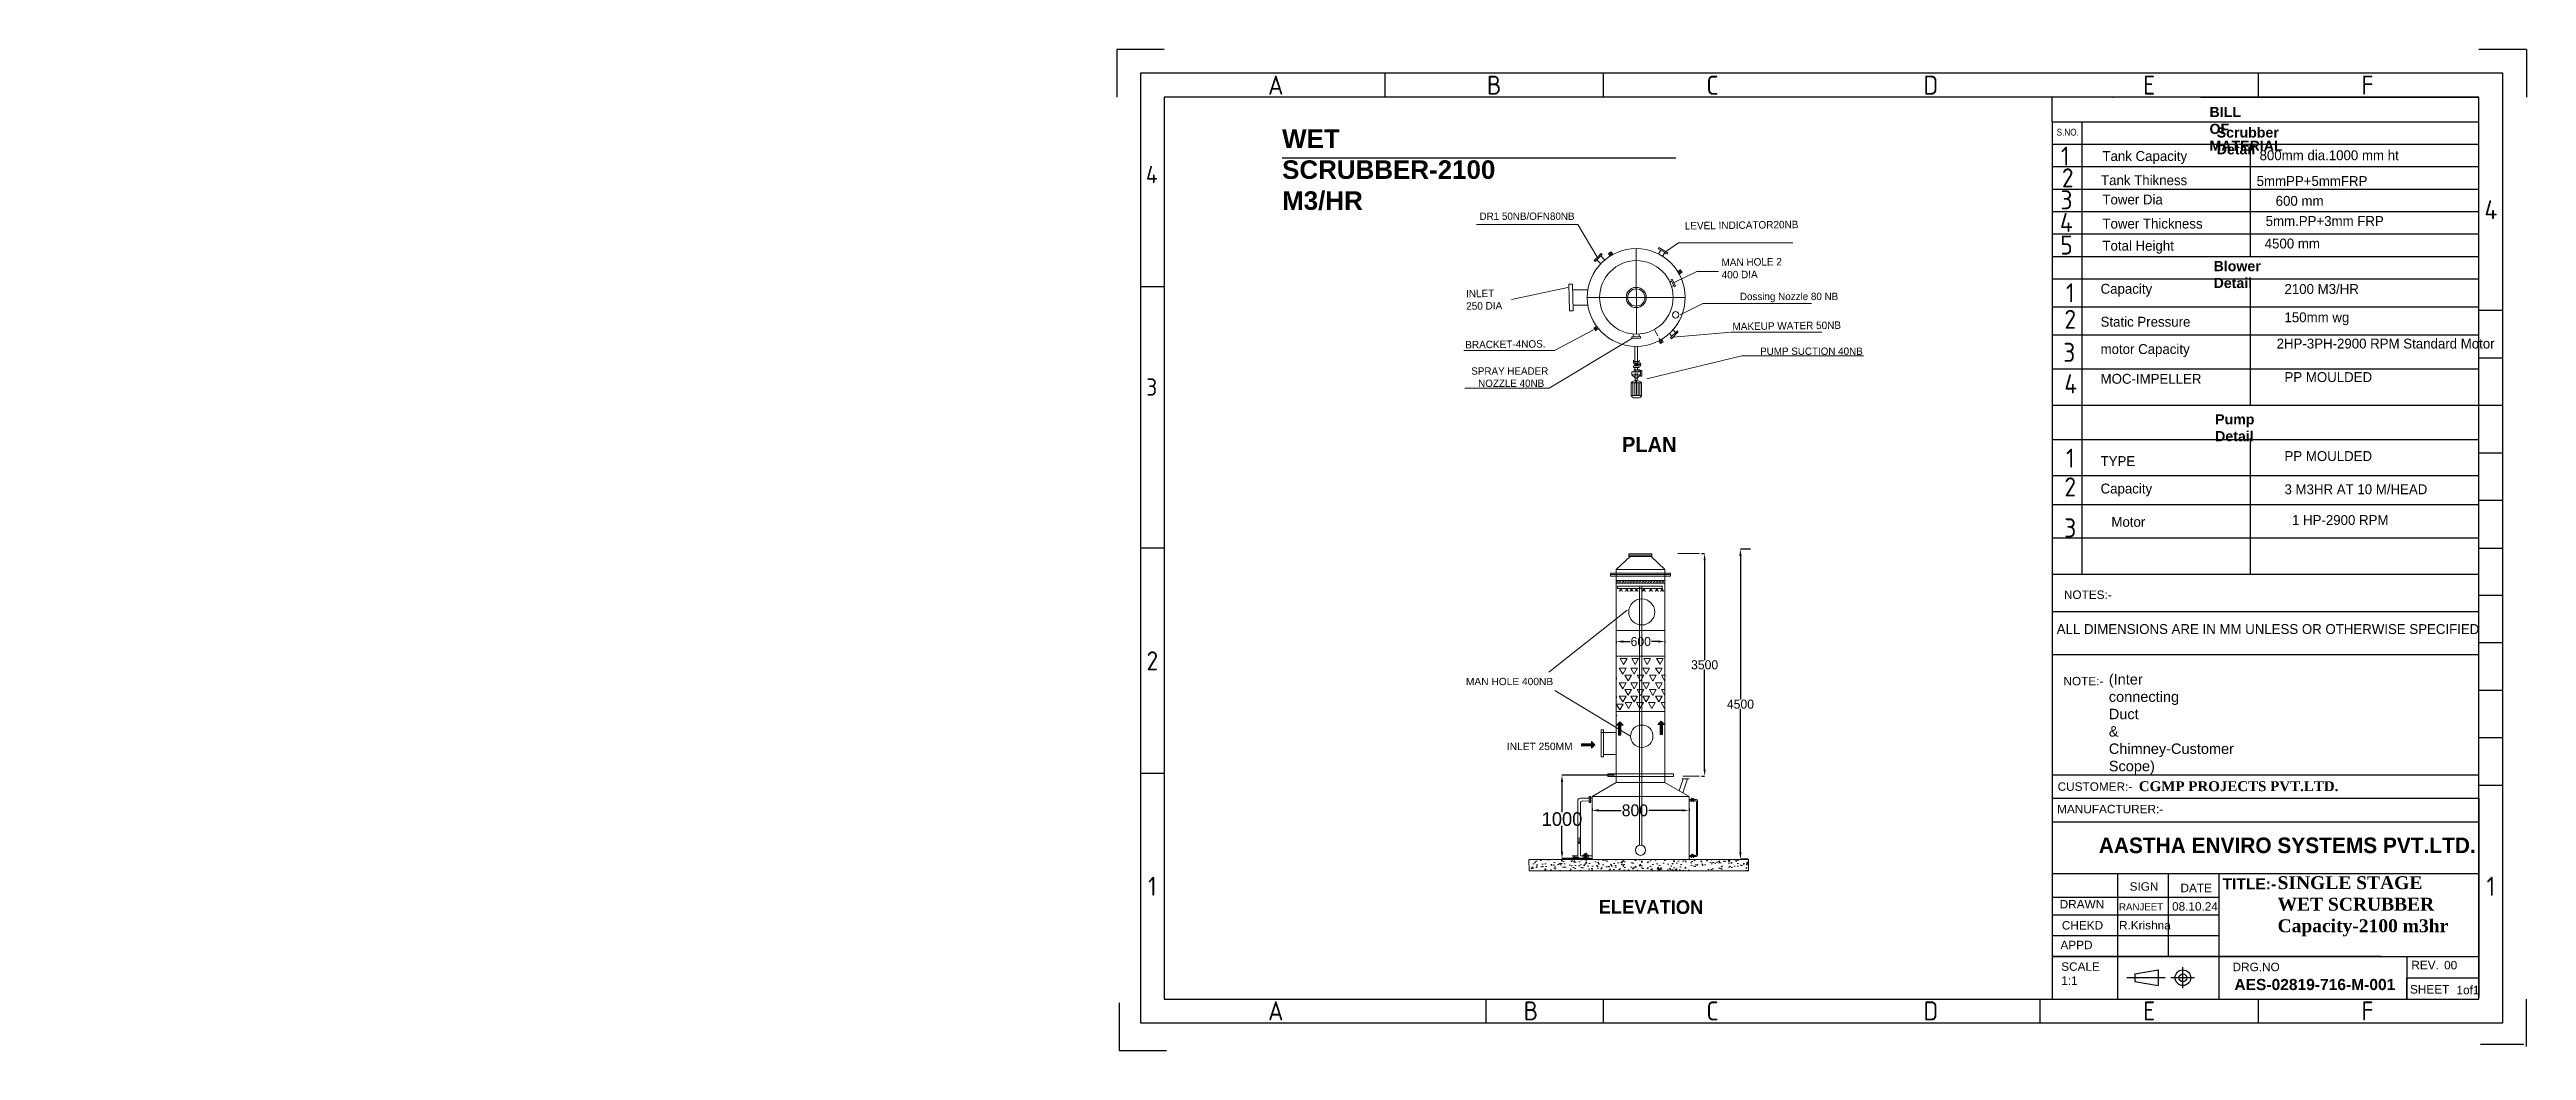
# Model space of a CAD drawing. Header units: inches. Extents: x -5552 to 48827, y -3056 to 18914.
import ezdxf
from ezdxf.enums import TextEntityAlignment as Align

# ---------------------------------------------------------------- set-up
doc = ezdxf.new("R2010")
doc.units = ezdxf.units.IN
doc.header["$MEASUREMENT"] = 0
doc.layers.add('01_X_AR_02_GROUND FLOOR COLUMN & GRID PLAN$0$AR_GRID BUBLE', color=252, linetype='Continuous', lineweight=0)
doc.layers.add('TEXT', color=5, linetype='Continuous')
doc.styles.add('Annotative', font='arial.ttf')
doc.styles.add('BAUHAUS', font='')
doc.styles.add('ISOCP', font='isocp.shx')
doc.styles.add('ROMANS', font='romans.shx', dxfattribs={"width": 0.85, "height": 75})
doc.styles.get('BAUHAUS').set_extended_font_data('Bauhaus Md BT', bold=True)
doc.dimstyles.get("Standard").update_dxf_attribs({"dimtxt": 200, "dimasz": 150, "dimexe": 0.18, "dimexo": 40, "dimgap": 0.09, "dimtad": 0, "dimtih": 1, "dimtoh": 1, "dimdec": 0, "dimzin": 0, "dimdsep": 46, "dimtxsty": 'Standard', "dimcen": 0.09, "dimclrd": 6, "dimclre": 6, "dimclrt": 5, "dimadec": 0, "dimazin": 0, "dimtfac": 1, "dimtdec": 0, "dimtofl": 0, "dimtmove": 0, "dimatfit": 3, "dimfxl": 1, "dimtolj": 1, "dimtzin": 0, "dimarcsym": 0})

msp = doc.modelspace()

# ---------------------------------------------------------------- texts
at = {"color": 0, "style": 'ISOCP'}
for s, height, p in [('A', 416.8, (21369.4, 18132.2)), ('B', 416.8, (26162.8, 18132.2)), ('C', 416.8, (30956.3, 18132.2)), ('D', 416.8, (35749.7, 18132.2)), ('E', 416.8, (40543.1, 18132.2)), ('F', 416.8, (45336.5, 18132.2)), ('4', 378.9, (18646.3, 16172.9)), ('1', 416.8, (38701.7, 16575.1)), ('3', 416.8, (38730, 15615.4)), ('2', 416.8, (38756.2, 16098)), ('4', 416.8, (38725.3, 15119)), ('4', 416.8, (48045.8, 15396.8)), ('5', 416.8, (38730, 14622.6)), ('1', 416.8, (38811.4, 13573.9)), ('2', 416.8, (38811.4, 12992.1)), ('3', 416.8, (38790.2, 12267.3)), ('3', 378.9, (18646.5, 11505.6)), ('4', 416.8, (38822, 11575.3)), ('1', 416.8, (38811.4, 9944.3)), ('2', 416.8, (38811.4, 9314.2)), ('3', 416.8, (38811.4, 8413.9)), ('2', 416.8, (18660.1, 5497.3)), ('1', 416.8, (18660.1, 547.6)), ('1', 416.8, (48045.8, 547.6)), ('A', 416.8, (21369.4, -2187.8)), ('B', 416.8, (26971, -2187.8)), ('C', 416.8, (30956.3, -2187.8)), ('D', 416.8, (35749.7, -2187.8)), ('E', 416.8, (40543.1, -2187.8)), ('F', 416.8, (45336.5, -2187.8))]:
    msp.add_text(s, height=height, dxfattribs=at).set_placement(p, align=Align.MIDDLE)
at = {"color": 0, "width": 0.9}
msp.add_text('S.NO.', height=148.78, dxfattribs=at).set_placement((38513.2, 17025.8))
at = {"color": 0, "ltscale": 150, "insert": (39746.5, 17871.7), "char_height": 11.578, "width": 8038.822, "attachment_point": 1, "style": 'ROMANS'}
msp.add_mtext('\\pt3450;ED ', dxfattribs=at)
at = {"color": 0, "attachment_point": 1}
for s, insert, char_height, width in [('{\\fArial|b1|i0|c0|p34;BILL OF MATERIAL}', (41869.4, 17654.2), 222.304, 1.872), ('{\\fArial|b1|i0|c0|p34;WET  SCRUBBER-2100 M3/HR}', (21508.5, 17161), 407.508, 3.431), ('{\\fArial|b1|i0|c0|p34;Scrubber Detail}', (42027.2, 17204.9), 222.304, 1.872), ('Tank Capacity', (39518.1, 16684.9), 217.52, 3744.789), (' 800mm dia.1000 mm ht', (42887.1, 16702), 217.52, 4926.337), ('Tank Thikness', (39487.8, 16155), 217.52, 3744.789), ('5mmPP+5mmFRP', (42903.1, 16136.3), 217.52, 7938.449), ('Tower Dia ', (39518.1, 15731.1), 217.52, 3744.789), ('5mm.PP+3mm FRP', (43101.3, 15258.8), 217.52, 5045.275), ('600 mm ', (43321.3, 15700.8), 217.52, 5138.794), ('Tower Thickness', (39518.1, 15201.2), 217.52, 3744.789), ('Total Height', (39518.1, 14716.7), 217.52, 3744.789), ('4500 mm ', (43080.2, 14765.1), 217.52, 5138.794), ('{\\fArial|b1|i0|c0|p34;Blower Detail }', (41958.9, 14271.4), 222.304, 1.872), ('Capacity', (39477.5, 13771), 217.52, 3744.789), ('2100 M3/HR', (43515.1, 13766.2), 217.52, 3744.789), ('Static Pressure', (39477.5, 13047.5), 217.52, 3744.789), ('150mm wg', (43515.1, 13146), 217.52, 3744.789), ('2HP-3PH-2900 RPM Standard Motor       ', (43342.5, 12568.7), 217.52, 4767.345), ('motor Capacity', (39477.5, 12448), 217.52, 3744.789), ('MOC-IMPELLER', (39477.5, 11795.4), 217.52, 3744.789), ('PP MOULDED', (43515.1, 11833), 217.52, 4194.773), ('{\\fArial|b1|i0|c0|p34;Pump Detail}', (41992.7, 10909.6), 222.304, 1.872), ('TYPE ', (39477.5, 9988.8), 217.52, 3744.789), ('PP MOULDED', (43515.1, 10099.4), 217.52, 3744.789), ('Capacity', (39477.5, 9386.6), 217.52, 3744.789), ('3 M3HR AT 10 M/HEAD', (43515.1, 9370.3), 217.52, 4590.317), ('Motor', (39715.1, 8655.4), 217.52, 3744.789), ('1 HP-2900 RPM', (43680.3, 8695.5), 217.52, 3744.789), ('{\\fArial|b0|i0|c0|p34;NOTES:-}', (38672.5, 7039.3), 185.253, 1.872), ('ALL DIMENSIONS ARE IN MM UNLESS OR OTHERWISE SPECIFIED', (38514.5, 6301.9), 217.52, 8887.861), ('{\\fArial|b0|i0|c0|p34;NOTE:-}', (38661.8, 5143.4), 185.253, 1.872), ('{\\fArial|b0|i0|c0|p34;(Inter connecting Duct & Chimney-Customer Scope)}', (39658.2, 5204.4), 228.396, 2.808), ('{\\fArial|b0|i0|c0|p34;CUSTOMER:-}', (38534.5, 2828.1), 185.253, 1.872), ('{\\fTimes New Roman|b1|i0|c0|p18;CGMP PROJECTS PVT.LTD.}', (40316.9, 2853.4), 217.52, 7692.488), ('{\\fArial|b0|i0|c0|p34;MANUFACTURER:-}', (38523.5, 2334.6), 185.253, 1167.827), ('{\\fArial|b0|i0|c0|p34;SIGN}', (40114.3, 635.4), 185.253, 1.872), ('{\\fArial|b0|i0|c0|p34;DATE}', (41232.1, 603), 185.253, 1.872), ('{\\fArial|b1|i0|c0|p34;TITLE:-}', (42155.1, 722.4), 244.71, 1.872), ('{\\fTimes New Roman|b1|i0|c0|p18;\\H0.8692x;SINGLE STAGE \\PWET SCRUBBER\\PCapacity-2100 m3hr}', (43363, 768.3), 326.28, 7253.645), ('{\\fArial|b0|i0|c0|p34;DRAWN}', (38579.2, 247), 185.253, 1.872), ('{\\fArial|b0|i0|c0|p34;RANJEET}', (39882.2, 171.7), 152.264, 1.872), ('{\\fArial|b0|i0|c0|p34;08.10.24}', (41046.4, 198.4), 185.253, 1.872), ('{\\fArial|b0|i0|c0|p34;CHEKD}', (38627.4, -218.1), 185.253, 1.872), ('{\\fArial|b0|i0|c0|p34;R.Krishna}', (39882.4, -214.3), 185.253, 1.872), ('{\\fArial|b0|i0|c0|p34;APPD}', (38596.9, -648.8), 185.253, 1.872), ('{\\fArial|b0|i0|c0|p34;  00}', (47019.3, -1090.2), 185.253, 1.872), ('{\\fArial|b0|i0|c0|p34;SCALE\\P  1:1}', (38613.9, -1122.8), 185.253, 1.872), ('{\\fArial|b0|i0|c0|p34;DRG.NO}', (42375.1, -1130.8), 185.253, 1.872), ('{\\fArial|b1|i0|c0|p34;AES-02819-716-M-001}', (42414.1, -1486.3), 244.71, 3553.772), ('{\\fArial|b0|i0|c0|p34;SHEET\\Fromans|c0; }', (46270.4, -1621.4), 185.253, 1.872), ('{\\fArial|b0|i0|c0|p34;REV.}', (46300, -1087.7), 185.253, 1.872), ('{\\fArial|b0|i0|c0|p34;1of1 }', (47290.4, -1636.9), 185.253, 1.872)]:
    msp.add_mtext(s, dxfattribs=dict(at, insert=insert, char_height=char_height, width=width))
at = {"color": 5, "linetype": 'ByBlock', "char_height": 0.2, "attachment_point": 1}
for s, width, insert in [('SCRBBERR', 772.868, (20213.3, 17043.2)), ('NOTE', 325.022, (38817.4, 5223.8))]:
    msp.add_mtext_dynamic_manual_height_columns(s, width=width, gutter_width=1, heights=[0], dxfattribs=dict(at, insert=insert))
at = {"color": 5, "char_height": 200, "width": 3266.861, "attachment_point": 3}
for insert in [(-3772.4, 7198.3), (-5552.3, 776.6)]:
    msp.add_mtext('{\\fMonospac821 BT|b1|i0|c0|p49; }', dxfattribs=dict(at, insert=insert))
at = {"color": 0, "insert": (43576, 1443.9), "char_height": 342.718, "width": 7809.459, "attachment_point": 5, "style": 'BAUHAUS'}
msp.add_mtext('AASTHA ENVIRO SYSTEMS PVT.LTD.', dxfattribs=at)
at = {"layer": '01_X_AR_02_GROUND FLOOR COLUMN & GRID PLAN$0$AR_GRID BUBLE', "color": 7, "char_height": 161.267}
for s, insert, width, attachment_point in [('DR1 50NB/OFN80NB', (25842.7, 15336.5), 2585.863, 1), ('\\pxt84.331;Dossing Nozzle 80 NB', (33716.8, 13575.7), 3933.885, 3), ('\\pxt84.331;PUMP SUCTION 40NB', (34255.9, 12372.4), 3933.885, 3), ('SPRAY HEADER\\P NOZZLE 40NB', (26507.2, 11937.9), 7929.538, 2)]:
    msp.add_mtext(s, dxfattribs=dict(at, insert=insert, width=width, attachment_point=attachment_point))
at = {"layer": '01_X_AR_02_GROUND FLOOR COLUMN & GRID PLAN$0$AR_GRID BUBLE', "color": 7}
for s, insert, char_height, width, attachment_point, rotation in [('\\pxt84.331;LEVEL INDICATOR20NB', (30348, 15126.4), 163.686, 2593.096, 1, 0.72135), ('MAN HOLE 2 \\P400 DIA', (31153.6, 14324.2), 163.686, 2358.7, 1, 0.72135), ('INLET \\P250 DIA', (25545.1, 13637.5), 163.69, 2358.7, 1, 0.72135), ('BRACKET-4NOS.', (25528.4, 12515.5), 163.686, 1387.632, 1, 0.72135), ('MAKEUP WATER 50NB', (31394.1, 12917.3), 163.686, 2631.375, 1, 0.72135), ('{\\fColonna MT|b1|i0|c0|p82;PLAN}', (30169.6, 10406.7), 329.574, 4822.562, 3, 359.77732), ('{\\fColonna MT|b1|i0|c0|p82;ELEVATION}', (30755.5, 239.6), 300, 4389.812, 3, 359.77732)]:
    msp.add_mtext(s, dxfattribs=dict(at, insert=insert, char_height=char_height, width=width, attachment_point=attachment_point, rotation=rotation))
at = {"layer": '01_X_AR_02_GROUND FLOOR COLUMN & GRID PLAN$0$AR_GRID BUBLE', "color": 7, "char_height": 160.227, "width": 3242.374, "attachment_point": 3, "style": 'Annotative'}
for s, insert in [(' MAN HOLE 400NB', (27458.8, 5122.4)), ('INLET 250MM', (27885.5, 3698.2))]:
    msp.add_mtext(s, dxfattribs=dict(at, insert=insert))

# ---------------------------------------------------------------- blocks, each defined once
blk = doc.blocks.new('*U2')
h = blk.add_hatch(color=0)
h.set_gradient(color1=(0, 0, 255), rotation=180, tint=1)
h.paths.add_polyline_path([(0, 0), (-6.35, -6.35), (-6.35, -2.159), (-25.4, -2.159), (-25.4, 2.159), (-6.35, 2.159), (-6.35, 6.35)])
at = {"color": 0, "linetype": 'Continuous'}
blk.add_lwpolyline([(0, 0), (-6.35, -6.35), (-6.35, -2.159), (-25.4, -2.159), (-25.4, 2.159), (-6.35, 2.159), (-6.35, 6.35)], close=True, dxfattribs=at)
blk = doc.blocks.new('*D118')
at = {"layer": '01_X_AR_02_GROUND FLOOR COLUMN & GRID PLAN$0$AR_GRID BUBLE', "color": 6, "lineweight": -2, "transparency": 16777216}
for p, q in [((28805, 2986), (27653, 2986)), ((27653, 2836), (27653, 2171)), ((27653, 1305), (27653, 1871)), ((28272, 1155), (27653, 1155))]:
    blk.add_line(p, q, dxfattribs=at)
at = {"layer": '01_X_AR_02_GROUND FLOOR COLUMN & GRID PLAN$0$AR_GRID BUBLE', "color": 6, "transparency": 16777216}
for points in [[(27628, 2836), (27678, 2836), (27653, 2986)], [(27628, 1305), (27678, 1305), (27653, 1155)]]:
    blk.add_solid(points, dxfattribs=at)
at = {"layer": 'Defpoints', "color": 0, "transparency": 16777216}
for p in [(28845, 2986), (27653, 1155), (28312, 1155)]:
    blk.add_point(p, dxfattribs=at)
at = {"layer": '01_X_AR_02_GROUND FLOOR COLUMN & GRID PLAN$0$AR_GRID BUBLE', "color": 5, "transparency": 16777216, "insert": (27653, 2021), "char_height": 200, "width": 527.75, "attachment_point": 5}
blk.add_mtext('\\A1;{\\H1.5x;1000}', dxfattribs=at)
blk = doc.blocks.new('*D119')
at = {"layer": '01_X_AR_02_GROUND FLOOR COLUMN & GRID PLAN$0$AR_GRID BUBLE', "color": 6, "lineweight": -2, "transparency": 16777216}
for p, q in [((28313, 2253), (28313, 2213)), ((28463, 2213), (28950, 2213)), ((30294, 2213), (29557, 2213)), ((30444, 2253), (30444, 2213))]:
    blk.add_line(p, q, dxfattribs=at)
at = {"layer": '01_X_AR_02_GROUND FLOOR COLUMN & GRID PLAN$0$AR_GRID BUBLE', "color": 6, "transparency": 16777216}
for points in [[(28463, 2238), (28463, 2188), (28313, 2213)], [(30294, 2238), (30294, 2188), (30444, 2213)]]:
    blk.add_solid(points, dxfattribs=at)
at = {"layer": 'Defpoints', "color": 0, "transparency": 16777216}
for p in [(28313, 2213), (30444, 2213), (30444, 2213)]:
    blk.add_point(p, dxfattribs=at)
at = {"layer": '01_X_AR_02_GROUND FLOOR COLUMN & GRID PLAN$0$AR_GRID BUBLE', "color": 5, "transparency": 16777216, "insert": (29254, 2213), "char_height": 200, "width": 453.03, "attachment_point": 5}
blk.add_mtext('\\A1;{\\H1.3x;800}', dxfattribs=at)
blk = doc.blocks.new('*D120')
at = {"layer": '01_X_AR_02_GROUND FLOOR COLUMN & GRID PLAN$0$AR_GRID BUBLE', "color": 6, "lineweight": -2, "transparency": 16777216}
for p, q in [((28849, 5881), (28849, 5919)), ((28999, 5919), (29148, 5919)), ((29765, 5919), (29615, 5919)), ((29915, 5881), (29915, 5919))]:
    blk.add_line(p, q, dxfattribs=at)
at = {"layer": '01_X_AR_02_GROUND FLOOR COLUMN & GRID PLAN$0$AR_GRID BUBLE', "color": 6, "transparency": 16777216}
for points in [[(28999, 5944), (28999, 5894), (28849, 5919)], [(29765, 5944), (29765, 5894), (29915, 5919)]]:
    blk.add_solid(points, dxfattribs=at)
at = {"layer": 'Defpoints', "color": 0, "transparency": 16777216}
for p in [(28849, 5921), (29915, 5921), (29915, 5919)]:
    blk.add_point(p, dxfattribs=at)
at = {"layer": '01_X_AR_02_GROUND FLOOR COLUMN & GRID PLAN$0$AR_GRID BUBLE', "color": 5, "transparency": 16777216, "insert": (29382, 5919), "char_height": 200, "attachment_point": 5}
blk.add_mtext('\\A1;600', dxfattribs=at)
blk = doc.blocks.new('*D122')
at = {"layer": '01_X_AR_02_GROUND FLOOR COLUMN & GRID PLAN$0$AR_GRID BUBLE', "color": 6, "lineweight": -2, "transparency": 16777216}
for p, q in [((30714, 7850), (30784, 7850)), ((30784, 7700), (30784, 5508)), ((30784, 3116), (30784, 5308)), ((30714, 2966), (30784, 2966))]:
    blk.add_line(p, q, dxfattribs=at)
at = {"layer": '01_X_AR_02_GROUND FLOOR COLUMN & GRID PLAN$0$AR_GRID BUBLE', "color": 6, "transparency": 16777216}
for points in [[(30759, 7700), (30809, 7700), (30784, 7850)], [(30759, 3116), (30809, 3116), (30784, 2966)]]:
    blk.add_solid(points, dxfattribs=at)
at = {"layer": 'Defpoints', "color": 0, "transparency": 16777216}
for p in [(30674, 7850), (30674, 2966), (30784, 2966)]:
    blk.add_point(p, dxfattribs=at)
at = {"layer": '01_X_AR_02_GROUND FLOOR COLUMN & GRID PLAN$0$AR_GRID BUBLE', "color": 5, "transparency": 16777216, "insert": (30784, 5408), "char_height": 200, "attachment_point": 5}
blk.add_mtext('\\A1;3500', dxfattribs=at)
blk = doc.blocks.new('*D134')
at = {"layer": '01_X_AR_02_GROUND FLOOR COLUMN & GRID PLAN$0$AR_GRID BUBLE', "color": 6, "lineweight": -2, "transparency": 16777216}
for p, q in [((31794, 7949), (31571, 7949)), ((31571, 7799), (31571, 4644)), ((31571, 1289), (31571, 4444)), ((31738, 1139), (31571, 1139))]:
    blk.add_line(p, q, dxfattribs=at)
at = {"layer": '01_X_AR_02_GROUND FLOOR COLUMN & GRID PLAN$0$AR_GRID BUBLE', "color": 6, "transparency": 16777216}
for points in [[(31546, 7799), (31596, 7799), (31571, 7949)], [(31546, 1289), (31596, 1289), (31571, 1139)]]:
    blk.add_solid(points, dxfattribs=at)
at = {"layer": 'Defpoints', "color": 0, "transparency": 16777216}
for p in [(31834, 7949), (31571, 1139), (31778, 1139)]:
    blk.add_point(p, dxfattribs=at)
at = {"layer": '01_X_AR_02_GROUND FLOOR COLUMN & GRID PLAN$0$AR_GRID BUBLE', "color": 5, "transparency": 16777216, "insert": (31571, 4544), "char_height": 200, "attachment_point": 5}
blk.add_mtext('\\A1;4500', dxfattribs=at)

# ---------------------------------------------------------------- dimensions: what is measured, and where the dimension line sits
at = {"layer": '01_X_AR_02_GROUND FLOOR COLUMN & GRID PLAN$0$AR_GRID BUBLE', "color": 7}
for base, p1, p2, text, picture, middle in [((30784.2, 2966), (30674.4, 7850.5), (30674.2, 2966), '3500', '*D122', (30784.2, 5408.3)), ((31570.7, 1138.6), (31834.3, 7949), (31778.4, 1138.6), '4500', '*D134', (31570.7, 4543.8))]:
    dim = msp.add_linear_dim(base=base, p1=p1, p2=p2, angle=90, text=text, dimstyle='Standard', dxfattribs=at)
    dim.commit()
    dim.dimension.update_dxf_attribs({"geometry": picture, "text_midpoint": middle})
dim = msp.add_linear_dim(base=(29914.7, 5919.4), p1=(28848.9, 5921.3), p2=(29914.7, 5921.3), text='600', dimstyle='Standard', dxfattribs=at)
dim.commit()
dim.dimension.update_dxf_attribs({"geometry": '*D120', "text_midpoint": (29381.8, 5919.4)})
dim = msp.add_linear_dim(base=(27652.7, 1155.3), p1=(28845.3, 2985.6), p2=(28312.3, 1155.3), angle=90, text='{\\H1.5x;1000}', dimstyle='Standard', dxfattribs=at)
dim.commit()
dim.dimension.update_dxf_attribs({"geometry": '*D118', "text_midpoint": (27652.7, 2021.1), "dimtype": 160})
dim = msp.add_linear_dim(base=(30444, 2212.8), p1=(28312.6, 2212.8), p2=(30444, 2212.8), text='{\\H1.3x;800}', dimstyle='Standard', dxfattribs=at)
dim.commit()
dim.dimension.update_dxf_attribs({"geometry": '*D119', "text_midpoint": (29253.8, 2212.8), "dimtype": 160})

# ---------------------------------------------------------------- hatches: boundary and pattern name
at = {"layer": '01_X_AR_02_GROUND FLOOR COLUMN & GRID PLAN$0$AR_GRID BUBLE'}
h = msp.add_hatch(dxfattribs=at)
h.set_pattern_fill('ZIGZAG', scale=250.779631, style=0)
h.set_pattern_definition([(0, (28563.142, 7198.81), (31.34745, 31.34745), [31.3475, -31.3475]), (90, (28594.49, 7198.81), (-31.34745, 31.34745), [31.3475, -31.3475])])
h.paths.add_polyline_path([(28845.3, 7261.5), (28845.3, 7198.8), (29911.1, 7198.8), (29911.1, 7261.5)])
h = msp.add_hatch(dxfattribs=at)
h.set_pattern_fill('AR-CONC', scale=37.616945, style=0)
h.set_pattern_definition([(50, (-52978.9, -16617.93), (269.81137, -23.60544), [28.2127, -310.3398]), (355, (-52978.9, -16617.93), (-52.194, 282.9517), [22.5702, -248.2718]), (100.45144, (-52956.42, -16619.9), (217.61735, 259.34626), [23.9771, -263.7482]), (46.1842, (-52978.9, -16542.7), (401.4636, -62.2633), [42.319, -465.5097]), (96.63564, (-52945.45, -16547.9), (351.5913, 366.4337), [35.9657, -395.6226]), (351.18416, (-52978.9, -16542.7), (351.5913, 366.4337), [33.8553, -372.4078]), (21, (-52941.3, -16561.5), (224.5382, -151.4529), [28.2127, -310.3398]), (326, (-52941.3, -16561.5), (91.5278, 272.7793), [22.5702, -248.2718]), (71.45144, (-52922.58, -16574.13), (316.066, 121.3264), [23.9771, -263.7482]), (37.5, (-52978.91, -16617.93), (4.57417, 125.2245), [0, -245.26248, 0, -252.03353, 0, -249.21226]), (7.5, (-52978.91, -16617.93), (98.95872, 148.36564), [0, -143.69673, 0, -239.61994, 0, -94.98279]), (327.5, (-53062.79, -16617.93), (200.80769, -8.48445), [0, -94.04236, 0, -293.41217, 0, -389.33538]), (317.5, (-53100.41, -16617.93), (219.37682, 37.65644), [0, -122.25507, 0, -194.85577, 0, -276.48454])])
h.paths.add_polyline_path([(30073.5, 885.5), (31747.8, 885.5), (31745.4, 1136), (28974.2, 1136.3), (26928.6, 1136), (26928.7, 885.5)])
h = msp.add_hatch(dxfattribs=at)
h.set_pattern_fill('AR-CONC', scale=37.616945, style=0)
h.set_pattern_definition([(50, (27161.86, -585.37), (269.8114, -23.6054), [28.213, -310.34]), (355, (27161.86, -585.37), (-52.194, 282.952), [22.57, -248.272]), (100.4514, (27184.34, -587.34), (217.618, 259.346), [23.977, -263.748]), (46.184, (27161.86, -510.14), (401.463, -62.263), [42.32, -465.51]), (96.6356, (27195.3, -515.33), (351.592, 366.433), [35.966, -395.622]), (351.184, (27161.86, -510.14), (351.591, 366.434), [33.855, -372.408]), (21, (27199.47, -528.95), (224.538, -151.453), [28.213, -310.34]), (326, (27199.47, -528.95), (91.528, 272.779), [22.57, -248.272]), (71.4514, (27218.18, -541.57), (316.066, 121.326), [23.977, -263.748]), (37.5, (27161.855, -585.37), (4.5742, 125.2245), [0, -245.2625, 0, -252.0335, 0, -249.2123]), (7.5, (27161.86, -585.37), (98.9587, 148.3656), [0, -143.6967, 0, -239.62, 0, -94.9828]), (327.5, (27077.97, -585.37), (200.8077, -8.4845), [0, -94.0424, 0, -293.4122, 0, -389.3354]), (317.5, (27040.35, -585.37), (219.377, 37.6564), [0, -122.255, 0, -194.8558, 0, -276.4845])])
h.paths.add_polyline_path([(34148.3, -460.2), (34148, -585.4), (34148.3, -585.4)])

# ---------------------------------------------------------------- linework, layer by layer
at = {"color": 0}
for p, q in [((17878.5, 18913.7), (17878.5, 17871.7)), ((18920.6, 18913.7), (17878.5, 18913.7)), ((48827.4, 18913.7), (47785.3, 18913.7)), ((48827.4, 18913.7), (48827.4, 17871.7)), ((23766.1, 18392.7), (23766.1, 17871.7)), ((28559.5, 18392.7), (28559.5, 17871.7)), ((42939.8, 18392.7), (42939.8, 17871.7)), ((38417.3, 17330.6), (38417.3, 17871.7)), ((38417.3, 17330.6), (38417.3, 17871.7)), ((38417.3, 17330.6), (38417.3, 17871.7)), ((38417.3, 17330.6), (38417.3, -1927.2)), ((38417.3, 17330.6), (38417.3, -1927.2)), ((38417.3, 17330.6), (47785.3, 17330.6)), ((38417.3, 17330.6), (38417.3, 5634.6)), ((39063.4, 17330.6), (39063.4, 7401.9)), ((21512.5, 16533.4), (30153.4, 16533.4)), ((38417.3, 16837.7), (47785.3, 16837.7)), ((38417.3, 16344.8), (47785.3, 16344.8)), ((38417.3, 16344.8), (47785.3, 16344.8)), ((42758, 16837.7), (42758, 14866.2)), ((38417.3, 15852), (47785.3, 15852)), ((38417.3, 15852), (47785.3, 15852)), ((38417.3, 15359.1), (47785.3, 15359.1)), ((38417.3, 15359.1), (47785.3, 15359.1)), ((38417.3, 15359.1), (47785.3, 15359.1)), ((38417.3, 14866.2), (47785.3, 14866.2)), ((38417.3, 14866.2), (47785.3, 14866.2)), ((42758, 14866.2), (42758, 14373.3)), ((42758, 14866.2), (42758, 14373.3)), ((38417.3, 14373.3), (47785.3, 14373.3)), ((38417.3, 14373.3), (47785.3, 14373.3)), ((18920.6, 13707.1), (18399.6, 13706.5)), ((38417.3, 13880.4), (47785.3, 13880.4)), ((38417.3, 13880.4), (47785.3, 13880.4)), ((42758, 13880.4), (42758, 11108.2)), ((38417.3, 13268.5), (47785.3, 13268.5)), ((48306.4, 13182.5), (47785.3, 13182.5)), ((48306.4, 2762), (48306.4, 13182.5)), ((38417.3, 12650.2), (47785.3, 12650.2)), ((48306.4, 12140.4), (47785.3, 12140.4)), ((38417.3, 11908.8), (47785.3, 11908.8)), ((38417.3, 11108.2), (47785.3, 11108.2)), ((48306.4, 11098.4), (47785.3, 11098.4)), ((38417.3, 10357.8), (47785.3, 10357.8)), ((42758, 10387), (42758, 7403.5)), ((48306.4, 10056.1), (47785.3, 10056.1)), ((38417.3, 9562), (47785.3, 9562)), ((38417.3, 8925.3), (47785.3, 8925.3)), ((48306.4, 9013.9), (47785.3, 9013.9)), ((38417.3, 8197.7), (47785.3, 8197.7)), ((18920.6, 7972.2), (18399.6, 7972.2)), ((47785.3, 7972.2), (48306.4, 7972.2)), ((38417.3, 7401.9), (47785.3, 7401.9)), ((38417.3, 6578.2), (47785.3, 6578.2)), ((38417.3, 6578.2), (47008, 6578.2)), ((48306.4, 6930.2), (47785.3, 6930.2)), ((38417.3, 5634.6), (47785.3, 5634.6)), ((48306.4, 5888.1), (47785.3, 5888.1)), ((48306.4, 4846.1), (47785.3, 4846.1)), ((48306.4, 3804), (47785.3, 3804)), ((18920.6, 3022.5), (18399.6, 3022.5)), ((38417.3, 2995.3), (38417.3, -1927.2)), ((38417.3, 2995.3), (47785.3, 2995.3)), ((48306.4, 2762), (47785.3, 2762)), ((38417.3, 2478.7), (47191.4, 2478.7)), ((39011.3, 2478.7), (47785.3, 2478.7)), ((47785.3, 2478.7), (47785.3, -1887.6)), ((38417.3, 1962.2), (47785.3, 1962.2)), ((38417.3, 827.5), (47191.4, 827.5)), ((39011.3, 827.5), (47785.3, 827.5)), ((39847.8, 827.5), (39847.8, -991)), ((40959.3, 827.5), (40959.3, -991)), ((42070.8, 827.5), (42070.8, -991)), ((38417.3, 311), (42070.8, 311)), ((39847.8, 311), (39847.8, -991)), ((38417.3, -81.8), (42070.8, -81.8)), ((38417.3, -536.4), (42070.8, -536.4)), ((38417.3, -991), (47785.3, -991)), ((45634.2, -991), (38417.3, -991)), ((39847.8, -991), (39847.8, -1927.2)), ((42070.8, -991), (42070.8, -1927.2)), ((45634.2, -991), (47785.3, -991)), ((46202.5, -991), (46202.5, -1927.2)), ((47785.3, -991), (47785.3, -1615.2)), ((40227.9, -1373.7), (40743.5, -1287.8)), ((40227.9, -1373.7), (40227.9, -1545.6)), ((40227.9, -1545.6), (40743.5, -1631.5)), ((40743.5, -1287.8), (40743.5, -1631.5)), ((41282.9, -1459.7), (41286, -1459.7)), ((41284.5, -1461.2), (41284.5, -1458.1)), ((17930, -2014.2), (17930, -3056.3)), ((25984, -1927.2), (25984, -2448.3)), ((28559.5, -1927.2), (28559.5, -2448.3)), ((38146.4, -1927.2), (38146.4, -2448.3)), ((38481.9, -1927.2), (47785.3, -1927.2)), ((39011.3, -1927.2), (47785.3, -1927.2)), ((42939.8, -1927.2), (42939.8, -2448.3)), ((44928.1, -1923.3), (44928.1, -1927.2)), ((46412.8, -1923.3), (46412.8, -1927.2)), ((48827.4, -2969.3), (48827.4, -1927.2)), ((17930, -3056.3), (18972.1, -3056.3)), ((47819.6, -2921.9), (48766.9, -2921.9))]:
    msp.add_line(p, q, dxfattribs=at)
at = {"color": 0, "ltscale": 150}
msp.add_line((41678.8, 17871.7), (47785.3, 17871.7), dxfattribs=at)
at = {"color": 0, "ltscale": 300}
for p, q in [((40891.9, -1459.7), (40056.4, -1459.7)), ((41536.7, -1459.7), (41016.7, -1459.7)), ((41284.5, -1691.1), (41284.5, -1230.1))]:
    msp.add_line(p, q, dxfattribs=at)
at = {"color": 0}
for points in [[(48306.4, -2448.3), (48306.4, 18392.7), (18399.6, 18392.7), (18399.6, -2448.3)], [(47785.3, -1927.2), (47785.3, 17871.7), (18920.6, 17871.7), (18920.6, -1927.2)]]:
    msp.add_lwpolyline(points, close=True, dxfattribs=at)
for points in [[(47785.3, 139.8), (47785.3, -343.7)], [(47785.3, -277.7), (47785.3, -793.4)]]:
    msp.add_lwpolyline(points, dxfattribs=at)
msp.add_circle((41284.5, -1459.7), 171.9, dxfattribs=at)
at = {"color": 0, "ltscale": 250}
msp.add_circle((41284.5, -1461.2), 85.9, dxfattribs=at)
at = {"layer": '01_X_AR_02_GROUND FLOOR COLUMN & GRID PLAN$0$AR_GRID BUBLE', "color": 7}
for p, q in [((28001.8, 15072.1), (25776.4, 15072.1)), ((28414.5, 14371.7), (28001.8, 15072.1)), ((28359.1, 14285.4), (28510.8, 14436)), ((28381.6, 14263.1), (28359.1, 14285.4)), ((28381.6, 14263.1), (28532.8, 14413.4)), ((28507.8, 14210.8), (28419, 14300.2)), ((28590.6, 14293.9), (28502.6, 14383.3)), ((28532.8, 14413.4), (28510.8, 14436)), ((28735.8, 14473.7), (28676.4, 14437.9)), ((28676.4, 14437.9), (28709.5, 14380.7)), ((28735.8, 14473.7), (28769.3, 14415.8)), ((29282.5, 14546.1), (29286.5, 12666.2)), ((29782.1, 14565.7), (29766.3, 14538.3)), ((29766.3, 14538.3), (29908.7, 14456.1)), ((29774.9, 14426.8), (29821.1, 14506.7)), ((29979.3, 14451.8), (29782.1, 14565.7)), ((29862.6, 14376.2), (29908.7, 14456.1)), ((29908.7, 14456.1), (29936.1, 14440.3)), ((29936.1, 14440.3), (29963.5, 14424.5)), ((29950.1, 14489.8), (30208.6, 14670.2)), ((29963.5, 14424.5), (29979.3, 14451.8)), ((30208.6, 14670.2), (32722.6, 14670.2)), ((26543.2, 13428.9), (27784.6, 13690.7)), ((27885.7, 13637.6), (28220.4, 13637.6)), ((30056.7, 13827.8), (30020.4, 13810.2)), ((30042.1, 13855.8), (30070.4, 13870)), ((30056.7, 13827.8), (30042.1, 13855.8)), ((30104.7, 13735.6), (30056.7, 13827.8)), ((30057.8, 13712.6), (30104.7, 13735.6)), ((30147.7, 13721.6), (30070.4, 13870)), ((30104.7, 13735.6), (30119.3, 13707.6)), ((30117.4, 13798.4), (30616.4, 14043.4)), ((30119.3, 13707.6), (30147.7, 13721.6)), ((30255, 14079.5), (30193, 14042.2)), ((30290.7, 14020.1), (30226.4, 13982.9)), ((30290.7, 14020.1), (30255, 14079.5)), ((30616.4, 14043.4), (31091.2, 14043.4)), ((27894.1, 13300.9), (28221, 13300.9)), ((30357.6, 13471.1), (28207.4, 13471.2)), ((30248.8, 13091.7), (30747.8, 13336.7)), ((30747.8, 13336.7), (31222.6, 13336.7)), ((31222.6, 13336.7), (33129.1, 13336.7)), ((29189.2, 12574.7), (27368.2, 11479.7)), ((27492, 12309.5), (28343.2, 12761.8)), ((28350.5, 12803.2), (28414.8, 12840.4)), ((28350.5, 12803.2), (28386.2, 12743.8)), ((28386.2, 12743.8), (28454.8, 12787.1)), ((29188.3, 12606.4), (29219.9, 12607.3)), ((29189.2, 12574.7), (29188.3, 12606.4)), ((29378.9, 12580.5), (29189.2, 12574.7)), ((29219.9, 12607.3), (29218, 12667.9)), ((29346.3, 12611.2), (29219.9, 12607.3)), ((29344.3, 12675.8), (29346.3, 12611.2)), ((29377.9, 12612.2), (29346.3, 12611.2)), ((29377.9, 12612.2), (29378.9, 12580.5)), ((29691.2, 12745.8), (29758.7, 12626.1)), ((29781.9, 12584.9), (29810.3, 12534.4)), ((29817.2, 12458.4), (29782.6, 12519.3)), ((29876.9, 12493.8), (29842.9, 12553.5)), ((30065.8, 12624.3), (30007.2, 12687.3)), ((30058, 12566.6), (30034.7, 12591.7)), ((30185.2, 12739.2), (30035.9, 12590.4)), ((30206, 12714.3), (30058, 12566.6)), ((30091.6, 12763.1), (30146.1, 12699.8)), ((31366.3, 12711.3), (30093.8, 12602.3)), ((30185.2, 12739.2), (30204.4, 12712.7)), ((31899.3, 12711.3), (31366.3, 12711.3)), ((31899.3, 12711.3), (32783.7, 12711.3)), ((32783.7, 12711.3), (33357.7, 12711.3)), ((26033.6, 12309.5), (25500.6, 12309.5)), ((26033.6, 12309.5), (26918, 12309.5)), ((26918, 12309.5), (27492, 12309.5)), ((29219.2, 12095.4), (29219.2, 12032.2)), ((29345.7, 12063.8), (29219.2, 12063.8)), ((29345.7, 12063.8), (29219.2, 12063.8)), ((29345.7, 12032.2), (29219.2, 12032.2)), ((29219.2, 11968.9), (29345.7, 11968.9)), ((29219.2, 11937.3), (29219.2, 11968.9)), ((29250.9, 11968.9), (29250.9, 12396.4)), ((29250.9, 11968.9), (29314.1, 12032.2)), ((29250.9, 12032.2), (29314.1, 11968.9)), ((29314.1, 11968.9), (29250.9, 11968.9)), ((29314.1, 12396.4), (29314.1, 11968.9)), ((29314.1, 12000.6), (29375.5, 12000.6)), ((29345.7, 12095.4), (29345.7, 12032.2)), ((29345.7, 12095.4), (29345.7, 12063.8)), ((29345.7, 11968.9), (29345.7, 11937.3)), ((29381.9, 11972.1), (29369.2, 12029)), ((29381.9, 12029), (29369.2, 11972.1)), ((29381.9, 12029), (29369.2, 12029)), ((29369.2, 11972.1), (29381.9, 11972.1)), ((31602.8, 12191.6), (29517.5, 11682.3)), ((29817.2, 12458.4), (29876.9, 12493.8)), ((31602.8, 12191.6), (34269.3, 12191.6)), ((27368.2, 11479.7), (25517.8, 11479.7)), ((29173.3, 11595.8), (29401, 11595.8)), ((29173.3, 11595.8), (29173.3, 11317.6)), ((29173.3, 11595.8), (29173.3, 11317.6)), ((29173.3, 11595.8), (29401, 11595.8)), ((29187, 11836.1), (29187, 11772.9)), ((29237.6, 11836.1), (29187, 11836.1)), ((29187, 11836.1), (29187, 11772.9)), ((29237.6, 11836.1), (29187, 11836.1)), ((29187, 11836.1), (29187, 11772.9)), ((29376.8, 11772.9), (29187, 11772.9)), ((29187, 11772.9), (29262.9, 11709.7)), ((29211.2, 11595.8), (29211.2, 11317.2)), ((29345.7, 11937.3), (29219.2, 11937.3)), ((29237.6, 11836.1), (29237.6, 11886.7)), ((29237.6, 11886.7), (29250.3, 11886.7)), ((29326.2, 11836.1), (29237.6, 11836.1)), ((29249.2, 11595.8), (29249.2, 11317.2)), ((29250.3, 11886.7), (29250.3, 11937.3)), ((29313.5, 11886.7), (29250.3, 11886.7)), ((29262.9, 11819.9), (29262.9, 11646.4)), ((29300.9, 11702.8), (29262.9, 11702.8)), ((29300.9, 11646.4), (29262.9, 11646.4)), ((29271.5, 11836.1), (29271.5, 11886.7)), ((29271.5, 11886.7), (29284.1, 11886.7)), ((29360, 11836.1), (29271.5, 11836.1)), ((29347.4, 11886.7), (29284.1, 11886.7)), ((29287.1, 11595.8), (29287.1, 11317.2)), ((29300.9, 11819.9), (29300.9, 11646.4)), ((29376.8, 11772.9), (29300.9, 11702.8)), ((29300.9, 11709.7), (29300.9, 11646.4)), ((29313.5, 11937.3), (29313.5, 11886.7)), ((29313.5, 11886.7), (29326.2, 11886.7)), ((29325.1, 11595.8), (29325.1, 11317.2)), ((29326.2, 11886.7), (29326.2, 11836.1)), ((29326.2, 11836.1), (29376.8, 11836.1)), ((29347.4, 11886.7), (29360, 11886.7)), ((29360, 11886.7), (29360, 11836.1)), ((29363, 11595.8), (29363, 11317.2)), ((29376.8, 11836.1), (29376.8, 11871.8)), ((29376.8, 11871.8), (29403.8, 11871.8)), ((29376.8, 11836.1), (29376.8, 11747.2)), ((29376.8, 11836.1), (29376.8, 11747.2)), ((29403.8, 11747.2), (29376.8, 11747.2)), ((29401, 11595.8), (29401, 11317.6)), ((29401, 11595.8), (29401, 11317.6)), ((29403.8, 11871.8), (29403.8, 11747.2)), ((29281.9, 11317.6), (29173.3, 11317.6)), ((29281.9, 11317.6), (29173.3, 11317.6)), ((29281.9, 11267), (29243.1, 11267)), ((29281.9, 11267), (29243.1, 11267)), ((29281.9, 11317.6), (29401, 11317.6)), ((29281.9, 11317.6), (29401, 11317.6)), ((29281.9, 11267), (29324.2, 11267)), ((29281.9, 11267), (29324.2, 11267)), ((29146.7, 7784.9), (28845.3, 7503.6)), ((29123.5, 7847.9), (29123.5, 7785.2)), ((29123.5, 7847.9), (29625.1, 7847.9)), ((29123.5, 7816.6), (29625.1, 7816.6)), ((29123.5, 7785.2), (29625.1, 7785.2)), ((29146.7, 7785.2), (29146.7, 7784.9)), ((29146.7, 7784.9), (29609.7, 7784.9)), ((29609.7, 7784.9), (29609.7, 7785.2)), ((29609.7, 7784.9), (29911.1, 7503.6)), ((29625.1, 7785.2), (29625.1, 7847.9)), ((30674.4, 7850.5), (30192.7, 7850.5)), ((30036.9, 7419.3), (28719.9, 7419.3)), ((28719.9, 7356.6), (28719.9, 7419.3)), ((28719.9, 7387.9), (30036.9, 7387.9)), ((30036.9, 7356.6), (28719.9, 7356.6)), ((28845.3, 7176), (28845.3, 7503.6)), ((29911.1, 7503.6), (28845.3, 7503.6)), ((29911.1, 7261.5), (28845.3, 7261.5)), ((29911.1, 7198.8), (28845.3, 7198.8)), ((28845.3, 2828.9), (28845.3, 7176)), ((29853.4, 7136.3), (28874.9, 7136.3)), ((28874.9, 7136.3), (28874.9, 7086.1)), ((29853.4, 7086.1), (28874.9, 7086.1)), ((28911.3, 7018.7), (28946.4, 7088.9)), ((28946.4, 7088.9), (28946.4, 7026.2)), ((28946.4, 7088.9), (28980.5, 7020.9)), ((29039.6, 7018.7), (29074.7, 7088.9)), ((29074.7, 7088.9), (29074.7, 7026.2)), ((29074.7, 7088.9), (29108.7, 7020.9)), ((29145.4, 7015.9), (29180.5, 7086.1)), ((29180.5, 7086.1), (29180.5, 7023.4)), ((29180.5, 7086.1), (29214.5, 7018.1)), ((29252.1, 7015.9), (29287.2, 7086.1)), ((29287.2, 7086.1), (29287.2, 7023.4)), ((29287.2, 7086.1), (29321.2, 7018.1)), ((29353.1, 7111.2), (29353.1, 1449.3)), ((29403.3, 7086.1), (29378.2, 7086.1)), ((29403.3, 7116.9), (29403.3, 1448.3)), ((29413.7, 7016.2), (29448.8, 7086.4)), ((29448.8, 7086.4), (29448.8, 7023.7)), ((29448.8, 7086.4), (29482.8, 7018.4)), ((29569.7, 7015.9), (29604.8, 7086.1)), ((29604.8, 7086.1), (29604.8, 7023.4)), ((29604.8, 7086.1), (29638.8, 7018.1)), ((29701.6, 7015.9), (29736.8, 7086.1)), ((29736.8, 7086.1), (29736.8, 7023.4)), ((29736.8, 7086.1), (29770.8, 7018.1)), ((29818.3, 7015.9), (29853.4, 7086.1)), ((29818.3, 7015.9), (29853.4, 7086.1)), ((29853.4, 7136.3), (29853.4, 7086.1)), ((29853.4, 7086.1), (29853.4, 7014.6)), ((29853.4, 7086.1), (29853.4, 7023.4)), ((29853.4, 7086.1), (29887.4, 7018.1)), ((29853.4, 7086.1), (29887.4, 7018.1)), ((29911.1, 7238.7), (29911.1, 7503.6)), ((29911.1, 7238.7), (29911.1, 7503.6)), ((29911.1, 7238.7), (29911.1, 7503.6)), ((29911.1, 7176), (29911.1, 7238.7)), ((29911.1, 2828.9), (29911.1, 7176)), ((30036.9, 7419.3), (30036.9, 7356.6)), ((29082.1, 6606), (27363.9, 5245.1)), ((28845.3, 6162.8), (29911.1, 6162.8)), ((28845.3, 5671.3), (28845.3, 5671.3)), ((29903.8, 5601.3), (28845.3, 5601.3)), ((29006.9, 5417.2), (28932.6, 5545.9)), ((28932.6, 5545.9), (29081.2, 5545.9)), ((29006.9, 5417.2), (29081.2, 5545.9)), ((29259.7, 5417.2), (29185.4, 5545.9)), ((29185.4, 5545.9), (29334, 5545.9)), ((29259.7, 5417.2), (29334, 5545.9)), ((29521.2, 5417.2), (29447, 5545.9)), ((29447, 5545.9), (29595.5, 5545.9)), ((29521.2, 5417.2), (29595.5, 5545.9)), ((29726.7, 5545.9), (29875.3, 5545.9)), ((29805.5, 5425.1), (29726.7, 5545.9)), ((29801, 5417.2), (29875.3, 5545.9)), ((28845.3, 5093.5), (28857, 5113.9)), ((28845.3, 5113.9), (28857, 5113.9)), ((28985.5, 5206.5), (28911.2, 5335.2)), ((28911.2, 5335.2), (29059.8, 5335.2)), ((28985.5, 4881.6), (28911.2, 5010.3)), ((28911.2, 5010.3), (29059.8, 5010.3)), ((28985.5, 5206.5), (29059.8, 5335.2)), ((28985.5, 4881.6), (29059.8, 5010.3)), ((29106, 5053.6), (29031.7, 5182.3)), ((29031.7, 5182.3), (29180.3, 5182.3)), ((29106, 5053.6), (29180.3, 5182.3)), ((29238.3, 5206.5), (29164, 5335.2)), ((29164, 5335.2), (29312.6, 5335.2)), ((29238.3, 4881.6), (29164, 5010.3)), ((29164, 5010.3), (29312.6, 5010.3)), ((29238.3, 5206.5), (29312.6, 5335.2)), ((29238.3, 4881.6), (29312.6, 5010.3)), ((29376.2, 5051.2), (29301.9, 5179.9)), ((29301.9, 5179.9), (29450.5, 5179.9)), ((29376.2, 5051.2), (29450.5, 5179.9)), ((29499.8, 5206.5), (29425.5, 5335.2)), ((29425.5, 5335.2), (29574.1, 5335.2)), ((29499.8, 4881.6), (29425.5, 5010.3)), ((29425.5, 5010.3), (29574.1, 5010.3)), ((29499.8, 5206.5), (29574.1, 5335.2)), ((29499.8, 4881.6), (29574.1, 5010.3)), ((29648.8, 5051.2), (29574.5, 5179.9)), ((29574.5, 5179.9), (29723.1, 5179.9)), ((29648.8, 5051.2), (29723.1, 5179.9)), ((29705.3, 5335.2), (29853.9, 5335.2)), ((29788.1, 5221.3), (29705.3, 5335.2)), ((29705.3, 5010.3), (29853.9, 5010.3)), ((29778.6, 4879.9), (29705.3, 5010.3)), ((29779.6, 5206.5), (29853.9, 5335.2)), ((29779.6, 4881.6), (29853.9, 5010.3)), ((29910.3, 5051.2), (29836, 5179.9)), ((29836, 5179.9), (29922.4, 5179.9)), ((29910.3, 5051.2), (29911.1, 5052.5)), ((29156.4, 3839.9), (27493.7, 4845.1)), ((28845.3, 4686.3), (28857, 4706.7)), ((28845.3, 4706.7), (28857, 4706.7)), ((28919.6, 4418.5), (28845.3, 4547.2)), ((28845.3, 4547.2), (28993.9, 4547.2)), ((29911.1, 4387), (28852.6, 4387)), ((28985.5, 4594.7), (28911.2, 4723.4)), ((28911.2, 4723.4), (29059.8, 4723.4)), ((28919.6, 4418.5), (28993.9, 4547.2)), ((28985.5, 4594.7), (29059.8, 4723.4)), ((29106, 4740.6), (29031.7, 4869.2)), ((29031.7, 4869.2), (29180.3, 4869.2)), ((29111.7, 4452.6), (29037.4, 4581.2)), ((29037.4, 4581.2), (29186, 4581.2)), ((29106, 4740.6), (29180.3, 4869.2)), ((29111.7, 4452.6), (29186, 4581.2)), ((29238.3, 4594.7), (29164, 4723.4)), ((29164, 4723.4), (29312.6, 4723.4)), ((29238.3, 4594.7), (29312.6, 4723.4)), ((29364.5, 4452.6), (29290.2, 4581.2)), ((29290.2, 4581.2), (29438.8, 4581.2)), ((29376.2, 4738.2), (29301.9, 4866.9)), ((29301.9, 4866.9), (29450.5, 4866.9)), ((29364.5, 4452.6), (29438.8, 4581.2)), ((29376.2, 4738.2), (29450.5, 4866.9)), ((29499.8, 4594.7), (29425.5, 4723.4)), ((29425.5, 4723.4), (29574.1, 4723.4)), ((29499.8, 4594.7), (29574.1, 4723.4)), ((29626, 4452.6), (29551.7, 4581.2)), ((29551.7, 4581.2), (29700.3, 4581.2)), ((29648.8, 4738.2), (29574.5, 4866.9)), ((29574.5, 4866.9), (29723.1, 4866.9)), ((29626, 4452.6), (29700.3, 4581.2)), ((29648.8, 4738.2), (29723.1, 4866.9)), ((29705.3, 4723.4), (29853.9, 4723.4)), ((29779.6, 4594.7), (29705.3, 4723.4)), ((29779.6, 4594.7), (29853.9, 4723.4)), ((29831.5, 4581.2), (29911.1, 4581.2)), ((29905.7, 4452.6), (29831.5, 4581.2)), ((29910.3, 4738.2), (29836, 4866.9)), ((29836, 4866.9), (29911.1, 4866.9)), ((29905.7, 4452.6), (29911.1, 4461.8)), ((29910.3, 4738.2), (29911.1, 4739.5)), ((28567, 3984.5), (28512.8, 3984.5)), ((28512.8, 3825.1), (28512.8, 3984.5)), ((28512.8, 3925.2), (28845.3, 3924.2)), ((28567, 3825.1), (28567, 3984.6)), ((28845.3, 4279.1), (28857, 4299.4)), ((28845.3, 4299.4), (28857, 4299.4)), ((28567, 3392.1), (28512.8, 3392.1)), ((28567, 3440.4), (28845.3, 3440.4)), ((29911.1, 2828.9), (29911.1, 3355.5)), ((28312.4, 2515.1), (28845.3, 2828.9)), ((30101.1, 3016.9), (28663, 3016.9)), ((28663, 3016.9), (28663, 2954.3)), ((30101.1, 2954.3), (28663, 2954.3)), ((28845.3, 2828.9), (29911.1, 2828.9)), ((30444, 2515.2), (29911.1, 2828.9)), ((29911.1, 2828.9), (29911.1, 2828.9)), ((30101.1, 3016.9), (30101.1, 2954.3)), ((30224.1, 2644.6), (30316.5, 2909.4)), ((30283.2, 2909.4), (30441.9, 2909.4)), ((30674.2, 2966), (30306.6, 2966)), ((30307, 2595.9), (30411.1, 2909.4)), ((27998.2, 2419.3), (27998.2, 1218)), ((28060.9, 2482), (28312.7, 2482)), ((28060.9, 2387.9), (28060.9, 1218)), ((28092.3, 2419.3), (28312.7, 2419.2)), ((28252.8, 2517.1), (28252.8, 2384.1)), ((28276.6, 2517.1), (28252.8, 2517.1)), ((28252.8, 2384.1), (28276.6, 2384.1)), ((28276.6, 2384.1), (28276.6, 2517.1)), ((30444, 2515.2), (28312.4, 2515.2)), ((28312.4, 1136.2), (28312.7, 2515.1)), ((28312.7, 2500.8), (28312.7, 2450.6)), ((30444, 1135.9), (30444, 2515.2)), ((30444, 2448.7), (30605.7, 2448.7)), ((30593.2, 2423.6), (30444, 2423.6)), ((30444, 1135.9), (30444, 2389.8)), ((30485.3, 2464.4), (30485.3, 2406.1)), ((30497.2, 2464.4), (30485.3, 2464.4)), ((30485.3, 2406.1), (30497.2, 2406.1)), ((30497.2, 2406.1), (30497.2, 2464.4)), ((30497.2, 2448.7), (30534.2, 2423.6)), ((30534.2, 2448.7), (30497.2, 2423.6)), ((30515.7, 2472.5), (30502.9, 2480.1)), ((30502.9, 2480.1), (30502.9, 2468.8)), ((30502.9, 2468.8), (30515.7, 2472.5)), ((30515.7, 2472.5), (30526.1, 2480.1)), ((30515.7, 2448.7), (30515.7, 2472.5)), ((30526.1, 2470), (30515.7, 2472.5)), ((30526.1, 2480.1), (30526.1, 2470)), ((30534.2, 2464.4), (30534.2, 2406.1)), ((30546.1, 2464.4), (30534.2, 2464.4)), ((30534.2, 2406.1), (30546.1, 2406.1)), ((30546.1, 2406.1), (30546.1, 2464.4)), ((30605.7, 2411.1), (30605.7, 1235.6)), ((30630.8, 2423.6), (30630.8, 1223)), ((26928.7, 885.5), (26928.6, 1136)), ((30073.5, 1136.3), (26928.7, 1136)), ((27874.1, 1218), (27998.2, 1218)), ((27874.7, 1155.3), (28312.4, 1155.3)), ((27891, 1187.9), (27928.6, 1203.6)), ((28023.9, 1187.9), (27891, 1187.9)), ((27891, 1187.9), (27923, 1172.9)), ((28028.3, 1482), (28012.6, 1519.6)), ((28028.3, 1614.9), (28028.3, 1482)), ((28028.3, 1482), (28043.4, 1513.9)), ((28060.9, 1218), (28312.4, 1218)), ((28120.5, 1238.7), (28120.5, 1136.5)), ((28144.3, 1238.7), (28120.5, 1238.7)), ((28120.5, 1136.5), (28144.3, 1136.5)), ((28144.3, 1136.5), (28144.3, 1238.7)), ((28144.3, 1218.6), (28200.7, 1156)), ((28200.7, 1218.6), (28144.3, 1156)), ((28172.5, 1262.5), (28152.5, 1277)), ((28152.5, 1277), (28152.5, 1255)), ((28152.5, 1255), (28172.5, 1262.5)), ((28194.5, 1277.6), (28172.5, 1262.5)), ((28172.5, 1218.6), (28172.5, 1262.5)), ((28172.5, 1262.5), (28194.5, 1253.7)), ((28194.5, 1277.6), (28194.5, 1253.7)), ((28200.7, 1238.7), (28200.7, 1136.5)), ((28224.6, 1238.7), (28200.7, 1238.7)), ((28200.7, 1136.5), (28224.6, 1136.5)), ((28224.6, 1136.5), (28224.6, 1238.7)), ((28395.5, 1136.1), (28419.4, 1136.1)), ((28974.2, 1136.3), (31745.4, 1136)), ((30444, 1223), (30593.2, 1223)), ((30605.7, 1198), (30444, 1198)), ((30485.3, 1238.7), (30485.3, 1180.4)), ((30497.2, 1238.7), (30485.3, 1238.7)), ((30485.3, 1180.4), (30497.2, 1180.4)), ((30497.2, 1180.4), (30497.2, 1238.7)), ((30497.2, 1223), (30534.2, 1198)), ((30534.2, 1223), (30497.2, 1198)), ((30515.7, 1246.9), (30502.9, 1254.4)), ((30502.9, 1254.4), (30502.9, 1243.1)), ((30502.9, 1243.1), (30515.7, 1246.9)), ((30515.7, 1246.9), (30526.1, 1254.4)), ((30515.7, 1223), (30515.7, 1246.9)), ((30526.1, 1244.4), (30515.7, 1246.9)), ((30526.1, 1254.4), (30526.1, 1244.4)), ((30534.2, 1238.7), (30534.2, 1180.4)), ((30546.1, 1238.7), (30534.2, 1238.7)), ((30534.2, 1180.4), (30546.1, 1180.4)), ((30546.1, 1180.4), (30546.1, 1238.7)), ((31745.4, 1136), (31747.8, 885.5)), ((26928.7, 885.5), (30073.5, 885.5)), ((31747.8, 885.5), (28974.2, 885.5))]:
    msp.add_line(p, q, dxfattribs=at)
msp.add_lwpolyline([(27820.5, 13178.2), (27897.1, 13180.1), (27882.6, 13762.2), (27805.9, 13760.3)], close=True, dxfattribs=at)
for points in [[(28512.8, 3825.1), (28512.8, 3392.1)], [(28567, 3392.1), (28567, 3825.1)]]:
    msp.add_lwpolyline(points, dxfattribs=at)
for centre, radius in [((29282.5, 13471), 1075.1), ((29286.5, 13473.6), 807.5), ((28726.4, 14426.5), 19.2), ((29282.5, 13471.1), 221.3), ((29282.7, 13471), 189.7), ((30243.5, 14029.5), 19.2), ((30150, 13090.7), 69.8), ((28397.7, 12793.8), 15.5), ((29826.9, 12505.5), 19.2), ((29281.9, 11621.1), 13.9), ((29378.2, 7111.2), 25.1), ((29403.3, 6568.8), 285.2), ((29403.3, 3839.9), 246.9), ((29376, 1338.8), 112.9)]:
    msp.add_circle(centre, radius, dxfattribs=at)
for centre, radius, start, end in [((29280.9, 11506.8), 139.7, 89.65513, 140.37761), ((29291, 11502.4), 144.3, 40.34682, 93.60781), ((29250.5, 11350.6), 84, 203.19555, 264.89925), ((29250.5, 11350.6), 84, 203.19555, 264.89925), ((29331.2, 11339.9), 73.3, 264.557, 342.23478), ((29331.2, 11339.9), 73.3, 264.557, 342.23478), ((28060.9, 2419.3), 62.7, 90, 180), ((28092.3, 2387.9), 31.3, 90, 180), ((30593.2, 2411.1), 12.5, 0, 90), ((30605.7, 2423.6), 25.1, 0, 90), ((30593.2, 1235.6), 12.5, 270, 0), ((30605.7, 1223), 25.1, 270, 0)]:
    msp.add_arc(centre, radius, start, end, dxfattribs=at)
at = {"layer": 'TEXT', "color": 0}
for p, q in [((46202.5, -1927.2), (46202.5, -1459.2)), ((46202.5, -1459.2), (47785.3, -1459.2))]:
    msp.add_line(p, q, dxfattribs=at)

# ---------------------------------------------------------------- block references
at = {"layer": '01_X_AR_02_GROUND FLOOR COLUMN & GRID PLAN$0$AR_GRID BUBLE', "color": 7}
for p, xscale, yscale, zscale, rotation in [((28920.5, 4159.5), 11.48608611905536, 11.48608611905536, 11.48608611905536, 90), ((29833.5, 4171.8), 11.48608611905536, 11.48608611905536, 11.48608611905536, 90), ((28375.8, 3653), 11.48608611905537, 11.48608611905537, 11.48608611905537, 0.9077047755133992)]:
    msp.add_blockref('*U2', p, dxfattribs=dict(at, xscale=xscale, yscale=yscale, zscale=zscale, rotation=rotation))

msp.set_redraw_order([(e.dxf.handle, doc.entitydb.next_handle()) for e in msp.query("TEXT MTEXT ATTDEF DIMENSION ARC_DIMENSION")])  # texts and dimensions are drawn at this point

doc.saveas('drawing.dxf')
